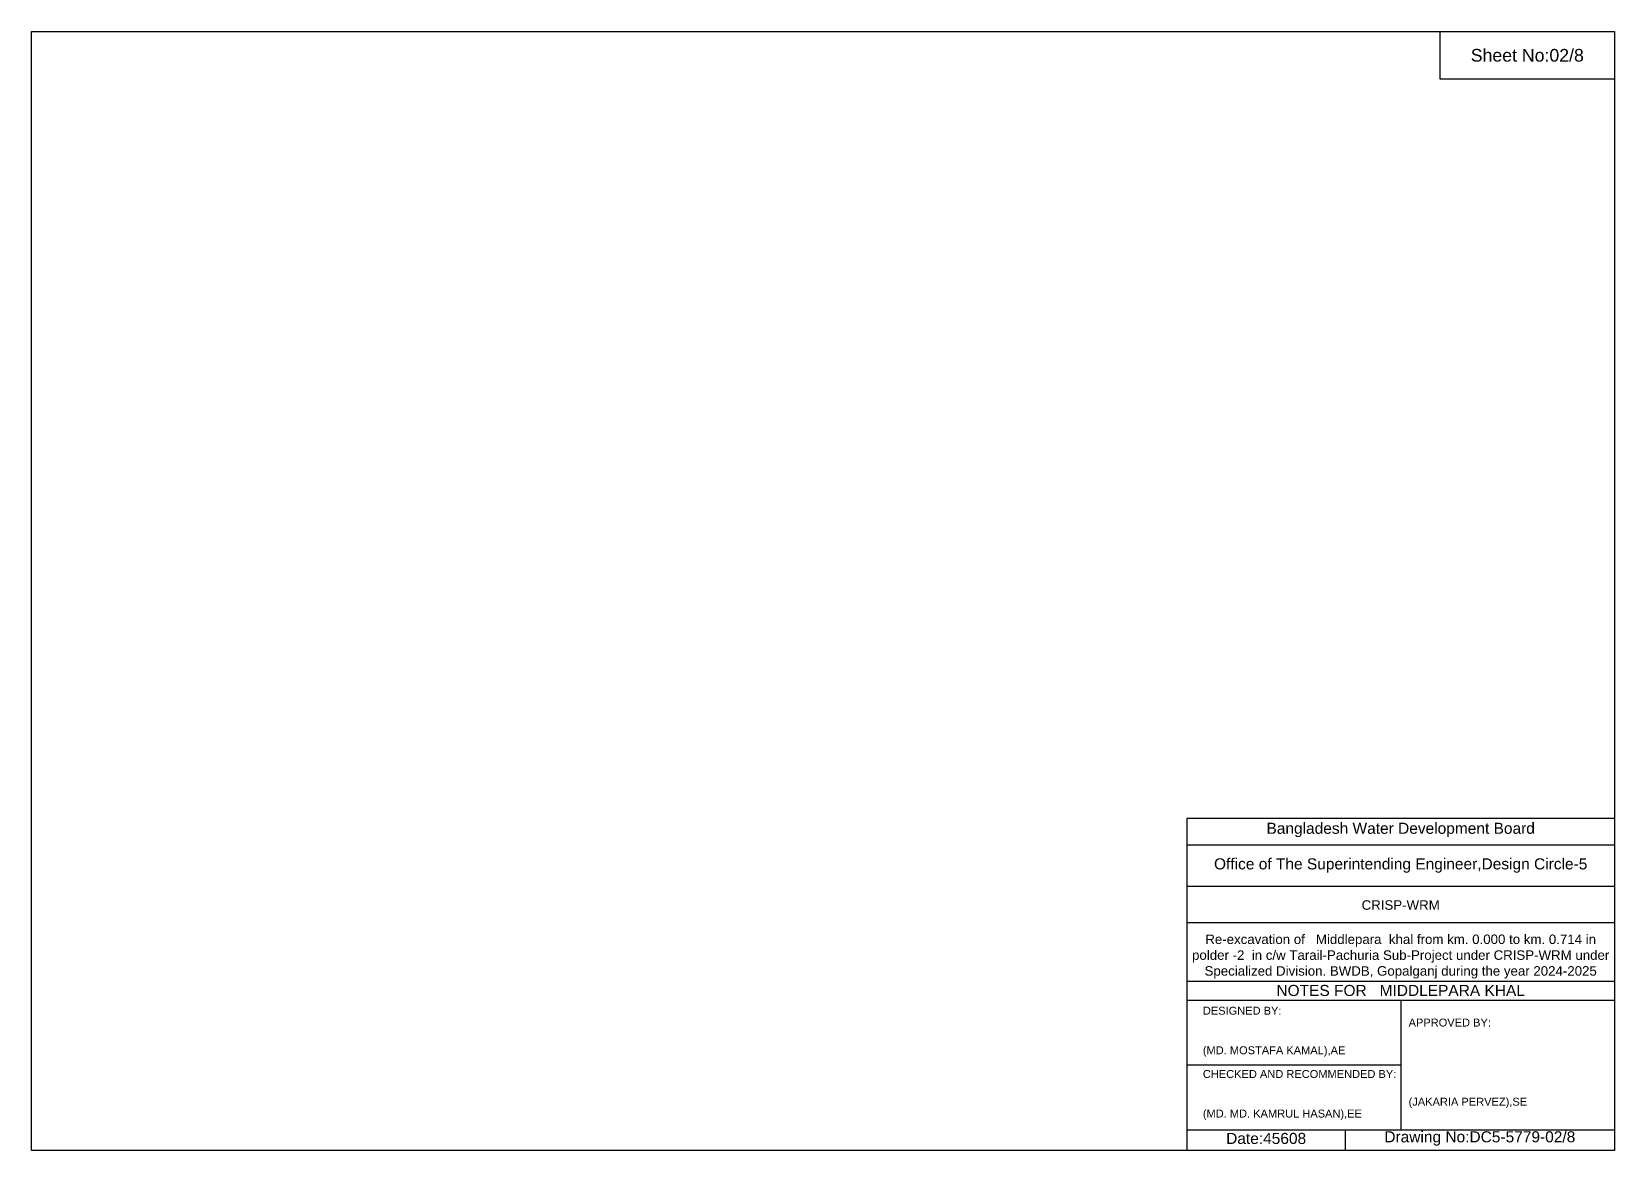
# Model space of a CAD drawing. Header units: inches. Extents: x 91000 to 178000, y -5656 to 8274.
# Drawn here: x 110205 to 118205, y 2618 to 8274 of the extents above; entities that cross this region are included whole.
import ezdxf

# ---------------------------------------------------------------- set-up
doc = ezdxf.new("R2010")
doc.units = ezdxf.units.IN
doc.header["$LTSCALE"] = 7
doc.header["$MEASUREMENT"] = 0
doc.styles.get("Standard").update_dxf_attribs({"font": 'arial.ttf'})

msp = doc.modelspace()

# ---------------------------------------------------------------- texts
at = {"attachment_point": 5}
for s, insert, char_height in [('Sheet No:02/8', (117764.6, 8154.2), 64), ('Bangladesh Water Development Board', (117124.6, 4238.2), 56), ('Office of The Superintending Engineer,Design Circle-5', (117124.6, 4058.2), 56)]:
    msp.add_mtext(s, dxfattribs=dict(at, insert=insert, char_height=char_height))
for s, insert, char_height, width, attachment_point in [('CRISP-WRM', (117124.6, 3858.2), 48, 2240, 5), ('Re-excavation of   Middlepara  khal from km. 0.000 to km. 0.714 in polder -2  in c/w Tarail-Pachuria Sub-Project under CRISP-WRM under Specialized Division. BWDB, Gopalganj during the year 2024-2025', (117124.6, 3598.2), 48, 2160, 5), ('NOTES FOR   MIDDLEPARA KHAL', (117124.6, 3426.2), 56, 2240, 5), ('DESIGNED BY:^J^J^J(MD. MOSTAFA KAMAL),AE', (116124.6, 3218.2), 40, 1120, 4), ('APPROVED BY:^J^J^J^J^J^J(JAKARIA PERVEZ),SE', (117164.6, 3058.2), 40, 1120, 4), ('CHECKED AND RECOMMENDED BY:^J^J^J(MD. MD. KAMRUL HASAN),EE', (116124.6, 2898.2), 40, 1120, 4), ('Date:45608', (116444.6, 2678.2), 56, 1120, 5), ('Drawing No:DC5-5779-02/8', (117524.6, 2678.2), 56, 1760, 5)]:
    msp.add_mtext(s, dxfattribs=dict(insert=insert, char_height=char_height, width=width, attachment_point=attachment_point))

# ---------------------------------------------------------------- linework, layer by layer
for points in [[(110204.6, 8274.2), (118204.6, 8274.2), (118204.6, 2618.2), (110204.6, 2618.2)], [(117324.6, 8274.2), (118204.6, 8274.2), (118204.6, 8034.2), (117324.6, 8034.2)]]:
    msp.add_lwpolyline(points, close=True)
for points in [[(116044.6, 2618.2), (116044.6, 4298.2), (118204.6, 4298.2)], [(116044.6, 4162.2), (118204.6, 4162.2)], [(116044.6, 3954.2), (118204.6, 3954.2)], [(116044.6, 3770.2), (118204.6, 3770.2)], [(116044.6, 3474.2), (118204.6, 3474.2)], [(116044.6, 3378.2), (118204.6, 3378.2)], [(117124.6, 3378.2), (117124.6, 2722.2)], [(116044.6, 3050.2), (117124.6, 3050.2)], [(116044.6, 2722.2), (118204.6, 2722.2)], [(116844.6, 2722.2), (116844.6, 2618.2)]]:
    msp.add_lwpolyline(points)

msp.set_redraw_order([(e.dxf.handle, doc.entitydb.next_handle()) for e in msp.query("TEXT MTEXT ATTDEF DIMENSION ARC_DIMENSION")])  # texts and dimensions are drawn at this point

doc.saveas('drawing.dxf')
